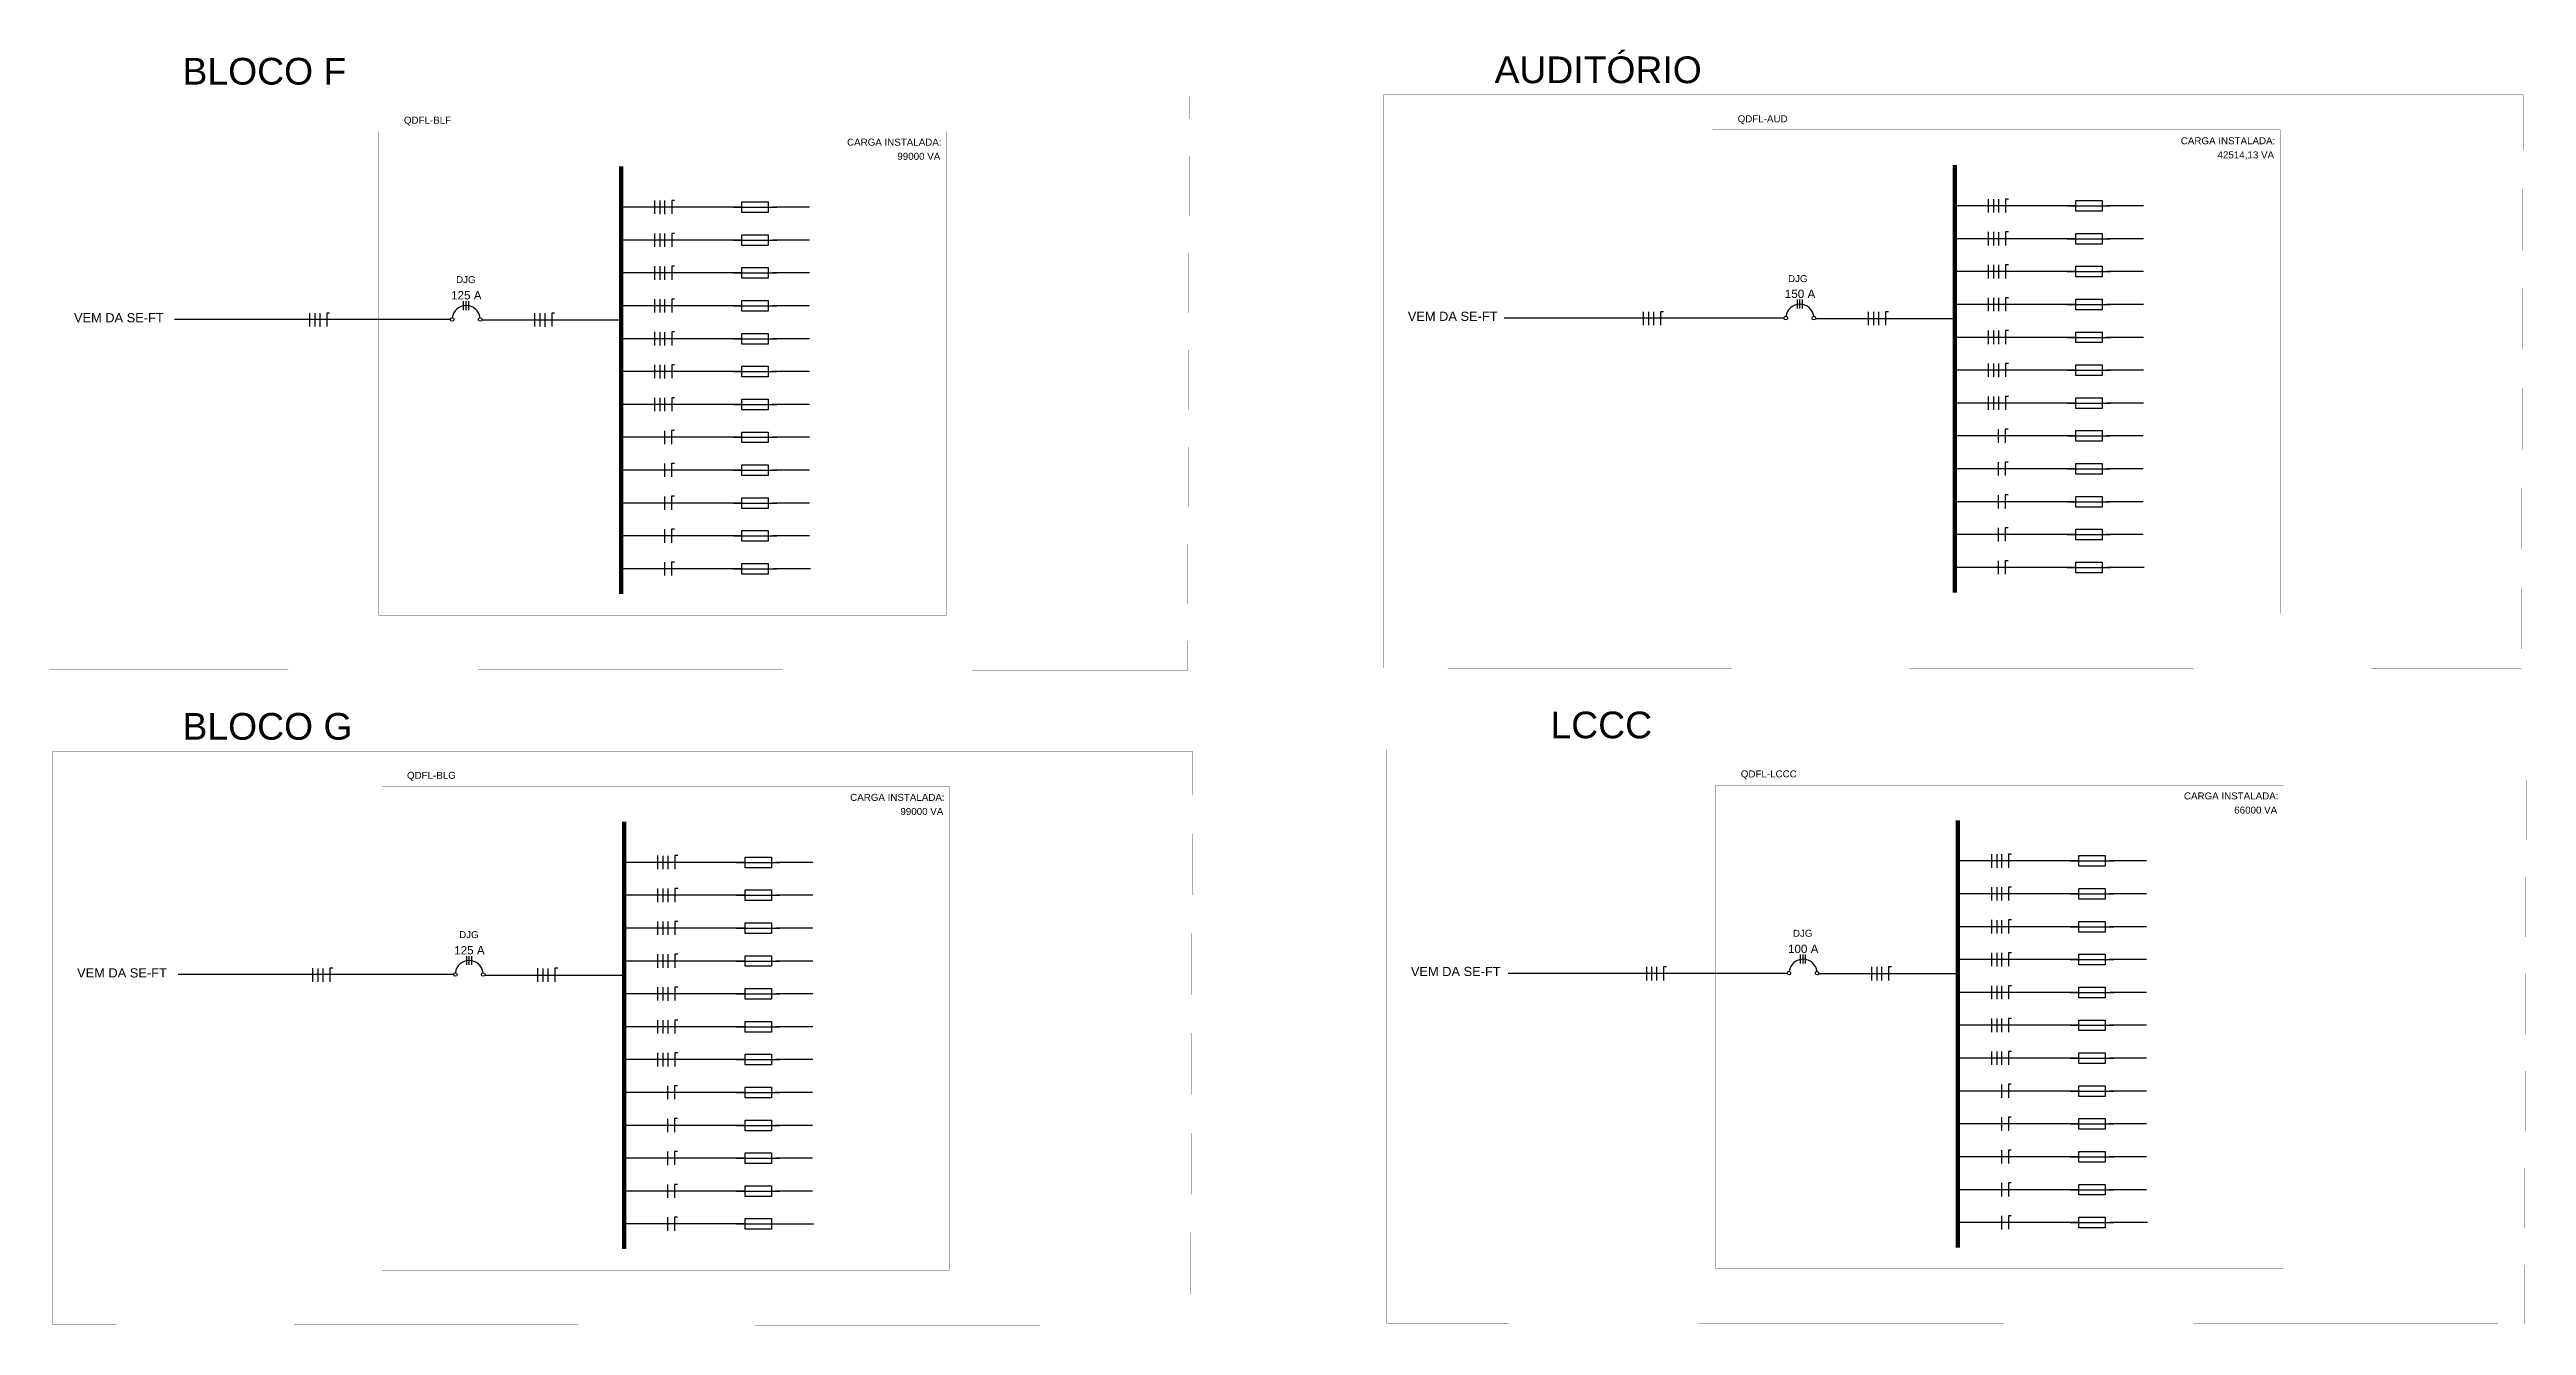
# Model space of a CAD drawing. Header units: millimetres. Extents: x 700 to 1841, y 279 to 936.
# Drawn here: x 1388.7 to 1840.7, y 282.4 to 515.3 of the extents above; entities that cross this region are included whole.
import ezdxf
from ezdxf.enums import TextEntityAlignment as Align

# ---------------------------------------------------------------- set-up
doc = ezdxf.new("R2010")
doc.units = ezdxf.units.MM
doc.linetypes.add('ACAD_ISO03W100', pattern=[30, 12, -18])
for name, color, linetype in [('A-03', 3, 'Continuous'), ('ARA_DISPOSITIVOS', 5, 'Continuous'), ('ARA_LEGENDA', 7, 'Continuous'), ('EQUIPAMENTOS', 4, 'Continuous'), ('GSP_Arq_TEXTO', 7, 'Continuous'), ('UNIFILAR', 3, 'Continuous'), ('VAI AO CTA', 7, 'Continuous')]:
    doc.layers.add(name, color=color, linetype=linetype)
doc.layers.add('BARRAMENTO', color=1, linetype='Continuous', lineweight=30)
doc.styles.add('ARA GERAL', font='arial.ttf', dxfattribs={"height": 10.1686})
doc.styles.add('ARA_TITULO_1', font='arial.ttf', dxfattribs={"height": 4})
doc.styles.add('ARIAL', font='arial.ttf')
doc.styles.add('ROMANS', font='arial.ttf')

msp = doc.modelspace()

# ---------------------------------------------------------------- texts
at = {"layer": 'ARA_LEGENDA', "style": 'ROMANS'}
for s, p in [('125 A', (1464.76, 470.43)), ('150 A', (1708.12, 470.69)), ('125 A', (1465.33, 350.87)), ('100 A', (1708.69, 351.12))]:
    msp.add_text(s, height=1.522, dxfattribs=at).set_placement(p, align=Align.MIDDLE)
at = {"layer": 'GSP_Arq_TEXTO', "char_height": 4.873, "attachment_point": 2, "style": 'ARIAL'}
for s, insert in [('AUDITÓRIO', (1671.28, 514.02)), ('BLOCO F', (1427.92, 513.76)), ('BLOCO G', (1428.48, 394.18)), ('LCCC', (1671.85, 394.43))]:
    msp.add_mtext_dynamic_manual_height_columns(s, width=88.3104, gutter_width=0.45, heights=[1.79], dxfattribs=dict(at, insert=insert))
at = {"layer": 'VAI AO CTA', "attachment_point": 3, "style": 'ARA_TITULO_1'}
for s, width, gutter_width, heights, insert, char_height in [('\\pxql,t5;QDFL-BLF', 25.3745, 0.45, [1.79], (1478.75, 503.03), 1.2766), ('\\pxql,t5;QDFL-AUD', 25.3745, 0.45, [1.79], (1722.11, 503.28), 1.2766), ('CARGA INSTALADA:', 25.3745, 0.45, [1.79], (1551.47, 499.01), 1.2766), ('CARGA INSTALADA:', 25.3745, 0.45, [1.79], (1794.83, 499.27), 1.2766), (' ^I99000 VA', 25.3745, 0.45, [1.79], (1551.24, 496.43), 1.2766), (' ^I42514,13 VA', 25.3745, 0.45, [1.79], (1794.6, 496.69), 1.2766), ('\\pxqc;VEM DA SE-FT', 23.2565, 0.59, [0], (1412.99, 467.17), 1.6745), ('\\pxqc;VEM DA SE-FT', 23.2565, 0.59, [0], (1656.36, 467.43), 1.6745), ('\\pxql,t5;QDFL-BLG', 25.3745, 0.45, [1.79], (1479.31, 383.44), 1.2766), ('\\pxql,t5;QDFL-LCCC', 25.3745, 0.45, [1.79], (1722.68, 383.7), 1.2766), ('CARGA INSTALADA:', 25.3745, 0.45, [1.79], (1795.4, 379.68), 1.2766), ('CARGA INSTALADA:', 25.3745, 0.45, [1.79], (1552.04, 379.42), 1.2766), (' ^I99000 VA', 25.3745, 0.45, [1.79], (1551.8, 376.85), 1.2766), (' ^I66000 VA', 25.3745, 0.45, [1.79], (1795.17, 377.1), 1.2766), ('\\pxqc;VEM DA SE-FT', 23.2565, 0.59, [0], (1413.56, 347.58), 1.6745), ('\\pxqc;VEM DA SE-FT', 23.2565, 0.59, [0], (1656.92, 347.84), 1.6745)]:
    msp.add_mtext_dynamic_manual_height_columns(s, width=width, gutter_width=gutter_width, heights=heights, dxfattribs=dict(at, insert=insert, char_height=char_height))
at = {"layer": 'VAI AO CTA', "char_height": 1.272, "width": 17.7112, "attachment_point": 2, "style": 'ARIAL'}
for insert in [(1464.67, 473.92), (1707.7, 474.1), (1465.24, 354.36), (1708.6, 354.61)]:
    msp.add_mtext('DJG', dxfattribs=dict(at, insert=insert))

# ---------------------------------------------------------------- blocks, each defined once
blk = doc.blocks.new('*U29')
at = {"layer": 'ARA_DISPOSITIVOS'}
blk.add_line((-25.3, 0), (25.4, 0), dxfattribs=at)
blk.add_lwpolyline([(15.4, 6.2), (15.4, -6.2), (-15.3, -6.2), (-15.3, 6.2)], close=True, dxfattribs=at)
at = {"style": 'ARA GERAL'}
blk.add_attdef('12A', text='', height=10.2, dxfattribs=at).set_placement((-0.2, 17.9), align=Align.TOP_CENTER)
blk = doc.blocks.new('*U30')
at = {"layer": 'ARA_DISPOSITIVOS'}
blk.add_line((-25.3, 0), (25.4, 0), dxfattribs=at)
blk.add_lwpolyline([(15.4, 6.2), (15.4, -6.2), (-15.3, -6.2), (-15.3, 6.2)], close=True, dxfattribs=at)
at = {"style": 'ARA GERAL'}
blk.add_attdef('12A', text='', height=10.2, dxfattribs=at).set_placement((-0.2, 17.9), align=Align.TOP_CENTER)
blk = doc.blocks.new('*U31')
at = {"layer": 'ARA_DISPOSITIVOS'}
blk.add_line((-25.3, 0), (25.4, 0), dxfattribs=at)
blk.add_lwpolyline([(15.4, 6.2), (15.4, -6.2), (-15.3, -6.2), (-15.3, 6.2)], close=True, dxfattribs=at)
at = {"style": 'ARA GERAL'}
blk.add_attdef('12A', text='', height=10.2, dxfattribs=at).set_placement((-0.2, 17.9), align=Align.TOP_CENTER)
blk = doc.blocks.new('*U32')
at = {"layer": 'ARA_DISPOSITIVOS'}
blk.add_line((-25.3, 0), (25.4, 0), dxfattribs=at)
blk.add_lwpolyline([(15.4, 6.2), (15.4, -6.2), (-15.3, -6.2), (-15.3, 6.2)], close=True, dxfattribs=at)
at = {"style": 'ARA GERAL'}
blk.add_attdef('12A', text='', height=10.2, dxfattribs=at).set_placement((-0.2, 17.9), align=Align.TOP_CENTER)
blk = doc.blocks.new('*U33')
at = {"layer": 'ARA_DISPOSITIVOS'}
blk.add_line((-25.3, 0), (25.4, 0), dxfattribs=at)
blk.add_lwpolyline([(15.4, 6.2), (15.4, -6.2), (-15.3, -6.2), (-15.3, 6.2)], close=True, dxfattribs=at)
at = {"style": 'ARA GERAL'}
blk.add_attdef('12A', text='', height=10.2, dxfattribs=at).set_placement((-0.2, 17.9), align=Align.TOP_CENTER)
blk = doc.blocks.new('*U34')
at = {"layer": 'ARA_DISPOSITIVOS'}
blk.add_line((-25.3, 0), (25.4, 0), dxfattribs=at)
blk.add_lwpolyline([(15.4, 6.2), (15.4, -6.2), (-15.3, -6.2), (-15.3, 6.2)], close=True, dxfattribs=at)
at = {"style": 'ARA GERAL'}
blk.add_attdef('12A', text='', height=10.2, dxfattribs=at).set_placement((-0.2, 17.9), align=Align.TOP_CENTER)
blk = doc.blocks.new('*U35')
at = {"layer": 'ARA_DISPOSITIVOS'}
blk.add_line((-25.3, 0), (25.4, 0), dxfattribs=at)
blk.add_lwpolyline([(15.4, 6.2), (15.4, -6.2), (-15.3, -6.2), (-15.3, 6.2)], close=True, dxfattribs=at)
at = {"style": 'ARA GERAL'}
blk.add_attdef('12A', text='', height=10.2, dxfattribs=at).set_placement((-0.2, 17.9), align=Align.TOP_CENTER)
blk = doc.blocks.new('*U36')
at = {"layer": 'ARA_DISPOSITIVOS'}
blk.add_line((-25.3, 0), (25.4, 0), dxfattribs=at)
blk.add_lwpolyline([(15.4, 6.2), (15.4, -6.2), (-15.3, -6.2), (-15.3, 6.2)], close=True, dxfattribs=at)
at = {"style": 'ARA GERAL'}
blk.add_attdef('12A', text='', height=10.2, dxfattribs=at).set_placement((-0.2, 17.9), align=Align.TOP_CENTER)
blk = doc.blocks.new('*U37')
at = {"layer": 'ARA_DISPOSITIVOS'}
blk.add_line((-25.3, 0), (25.4, 0), dxfattribs=at)
blk.add_lwpolyline([(15.4, 6.2), (15.4, -6.2), (-15.3, -6.2), (-15.3, 6.2)], close=True, dxfattribs=at)
at = {"style": 'ARA GERAL'}
blk.add_attdef('12A', text='', height=10.2, dxfattribs=at).set_placement((-0.2, 17.9), align=Align.TOP_CENTER)
blk = doc.blocks.new('*U38')
at = {"layer": 'ARA_DISPOSITIVOS'}
blk.add_line((-25.3, 0), (25.4, 0), dxfattribs=at)
blk.add_lwpolyline([(15.4, 6.2), (15.4, -6.2), (-15.3, -6.2), (-15.3, 6.2)], close=True, dxfattribs=at)
at = {"style": 'ARA GERAL'}
blk.add_attdef('12A', text='', height=10.2, dxfattribs=at).set_placement((-0.2, 17.9), align=Align.TOP_CENTER)
blk = doc.blocks.new('*U39')
at = {"layer": 'ARA_DISPOSITIVOS'}
blk.add_line((-25.3, 0), (25.4, 0), dxfattribs=at)
blk.add_lwpolyline([(15.4, 6.2), (15.4, -6.2), (-15.3, -6.2), (-15.3, 6.2)], close=True, dxfattribs=at)
at = {"style": 'ARA GERAL'}
blk.add_attdef('12A', text='', height=10.2, dxfattribs=at).set_placement((-0.2, 17.9), align=Align.TOP_CENTER)
blk = doc.blocks.new('*U40')
at = {"layer": 'ARA_DISPOSITIVOS'}
blk.add_line((-25.3, 0), (25.4, 0), dxfattribs=at)
blk.add_lwpolyline([(15.4, 6.2), (15.4, -6.2), (-15.3, -6.2), (-15.3, 6.2)], close=True, dxfattribs=at)
at = {"style": 'ARA GERAL'}
blk.add_attdef('12A', text='', height=10.2, dxfattribs=at).set_placement((-0.2, 17.9), align=Align.TOP_CENTER)
blk = doc.blocks.new('*U54')
at = {"layer": 'ARA_DISPOSITIVOS'}
blk.add_line((-25.3, 0), (25.4, 0), dxfattribs=at)
blk.add_lwpolyline([(15.4, 6.2), (15.4, -6.2), (-15.3, -6.2), (-15.3, 6.2)], close=True, dxfattribs=at)
at = {"style": 'ARA GERAL'}
blk.add_attdef('12A', text='', height=10.2, dxfattribs=at).set_placement((-0.2, 17.9), align=Align.TOP_CENTER)
blk = doc.blocks.new('*U47')
at = {"layer": 'ARA_DISPOSITIVOS'}
blk.add_line((-25.3, 0), (25.4, 0), dxfattribs=at)
blk.add_lwpolyline([(15.4, 6.2), (15.4, -6.2), (-15.3, -6.2), (-15.3, 6.2)], close=True, dxfattribs=at)
at = {"style": 'ARA GERAL'}
blk.add_attdef('12A', text='', height=10.2, dxfattribs=at).set_placement((-0.2, 17.9), align=Align.TOP_CENTER)
blk = doc.blocks.new('*U48')
at = {"layer": 'ARA_DISPOSITIVOS'}
blk.add_line((-25.3, 0), (25.4, 0), dxfattribs=at)
blk.add_lwpolyline([(15.4, 6.2), (15.4, -6.2), (-15.3, -6.2), (-15.3, 6.2)], close=True, dxfattribs=at)
at = {"style": 'ARA GERAL'}
blk.add_attdef('12A', text='', height=10.2, dxfattribs=at).set_placement((-0.2, 17.9), align=Align.TOP_CENTER)
blk = doc.blocks.new('*U49')
at = {"layer": 'ARA_DISPOSITIVOS'}
blk.add_line((-25.3, 0), (25.4, 0), dxfattribs=at)
blk.add_lwpolyline([(15.4, 6.2), (15.4, -6.2), (-15.3, -6.2), (-15.3, 6.2)], close=True, dxfattribs=at)
at = {"style": 'ARA GERAL'}
blk.add_attdef('12A', text='', height=10.2, dxfattribs=at).set_placement((-0.2, 17.9), align=Align.TOP_CENTER)
blk = doc.blocks.new('*U50')
at = {"layer": 'ARA_DISPOSITIVOS'}
blk.add_line((-25.3, 0), (25.4, 0), dxfattribs=at)
blk.add_lwpolyline([(15.4, 6.2), (15.4, -6.2), (-15.3, -6.2), (-15.3, 6.2)], close=True, dxfattribs=at)
at = {"style": 'ARA GERAL'}
blk.add_attdef('12A', text='', height=10.2, dxfattribs=at).set_placement((-0.2, 17.9), align=Align.TOP_CENTER)
blk = doc.blocks.new('*U51')
at = {"layer": 'ARA_DISPOSITIVOS'}
blk.add_line((-25.3, 0), (25.4, 0), dxfattribs=at)
blk.add_lwpolyline([(15.4, 6.2), (15.4, -6.2), (-15.3, -6.2), (-15.3, 6.2)], close=True, dxfattribs=at)
at = {"style": 'ARA GERAL'}
blk.add_attdef('12A', text='', height=10.2, dxfattribs=at).set_placement((-0.2, 17.9), align=Align.TOP_CENTER)
blk = doc.blocks.new('*U52')
at = {"layer": 'ARA_DISPOSITIVOS'}
blk.add_line((-25.3, 0), (25.4, 0), dxfattribs=at)
blk.add_lwpolyline([(15.4, 6.2), (15.4, -6.2), (-15.3, -6.2), (-15.3, 6.2)], close=True, dxfattribs=at)
at = {"style": 'ARA GERAL'}
blk.add_attdef('12A', text='', height=10.2, dxfattribs=at).set_placement((-0.2, 17.9), align=Align.TOP_CENTER)
blk = doc.blocks.new('*U53')
at = {"layer": 'ARA_DISPOSITIVOS'}
blk.add_line((-25.3, 0), (25.4, 0), dxfattribs=at)
blk.add_lwpolyline([(15.4, 6.2), (15.4, -6.2), (-15.3, -6.2), (-15.3, 6.2)], close=True, dxfattribs=at)
at = {"style": 'ARA GERAL'}
blk.add_attdef('12A', text='', height=10.2, dxfattribs=at).set_placement((-0.2, 17.9), align=Align.TOP_CENTER)
blk = doc.blocks.new('*U42')
at = {"layer": 'ARA_DISPOSITIVOS'}
blk.add_line((-25.3, 0), (25.4, 0), dxfattribs=at)
blk.add_lwpolyline([(15.4, 6.2), (15.4, -6.2), (-15.3, -6.2), (-15.3, 6.2)], close=True, dxfattribs=at)
at = {"style": 'ARA GERAL'}
blk.add_attdef('12A', text='', height=10.2, dxfattribs=at).set_placement((-0.2, 17.9), align=Align.TOP_CENTER)
blk = doc.blocks.new('*U43')
at = {"layer": 'ARA_DISPOSITIVOS'}
blk.add_line((-25.3, 0), (25.4, 0), dxfattribs=at)
blk.add_lwpolyline([(15.4, 6.2), (15.4, -6.2), (-15.3, -6.2), (-15.3, 6.2)], close=True, dxfattribs=at)
at = {"style": 'ARA GERAL'}
blk.add_attdef('12A', text='', height=10.2, dxfattribs=at).set_placement((-0.2, 17.9), align=Align.TOP_CENTER)
blk = doc.blocks.new('*U44')
at = {"layer": 'ARA_DISPOSITIVOS'}
blk.add_line((-25.3, 0), (25.4, 0), dxfattribs=at)
blk.add_lwpolyline([(15.4, 6.2), (15.4, -6.2), (-15.3, -6.2), (-15.3, 6.2)], close=True, dxfattribs=at)
at = {"style": 'ARA GERAL'}
blk.add_attdef('12A', text='', height=10.2, dxfattribs=at).set_placement((-0.2, 17.9), align=Align.TOP_CENTER)
blk = doc.blocks.new('*U45')
at = {"layer": 'ARA_DISPOSITIVOS'}
blk.add_line((-25.3, 0), (25.4, 0), dxfattribs=at)
blk.add_lwpolyline([(15.4, 6.2), (15.4, -6.2), (-15.3, -6.2), (-15.3, 6.2)], close=True, dxfattribs=at)
at = {"style": 'ARA GERAL'}
blk.add_attdef('12A', text='', height=10.2, dxfattribs=at).set_placement((-0.2, 17.9), align=Align.TOP_CENTER)
blk = doc.blocks.new('*U69')
at = {"layer": 'ARA_DISPOSITIVOS'}
blk.add_line((-25.3, 0), (25.4, 0), dxfattribs=at)
blk.add_lwpolyline([(15.4, 6.2), (15.4, -6.2), (-15.3, -6.2), (-15.3, 6.2)], close=True, dxfattribs=at)
at = {"style": 'ARA GERAL'}
blk.add_attdef('12A', text='', height=10.2, dxfattribs=at).set_placement((-0.2, 17.9), align=Align.TOP_CENTER)
blk = doc.blocks.new('*U70')
at = {"layer": 'ARA_DISPOSITIVOS'}
blk.add_line((-25.3, 0), (25.4, 0), dxfattribs=at)
blk.add_lwpolyline([(15.4, 6.2), (15.4, -6.2), (-15.3, -6.2), (-15.3, 6.2)], close=True, dxfattribs=at)
at = {"style": 'ARA GERAL'}
blk.add_attdef('12A', text='', height=10.2, dxfattribs=at).set_placement((-0.2, 17.9), align=Align.TOP_CENTER)
blk = doc.blocks.new('*U71')
at = {"layer": 'ARA_DISPOSITIVOS'}
blk.add_line((-25.3, 0), (25.4, 0), dxfattribs=at)
blk.add_lwpolyline([(15.4, 6.2), (15.4, -6.2), (-15.3, -6.2), (-15.3, 6.2)], close=True, dxfattribs=at)
at = {"style": 'ARA GERAL'}
blk.add_attdef('12A', text='', height=10.2, dxfattribs=at).set_placement((-0.2, 17.9), align=Align.TOP_CENTER)
blk = doc.blocks.new('*U72')
at = {"layer": 'ARA_DISPOSITIVOS'}
blk.add_line((-25.3, 0), (25.4, 0), dxfattribs=at)
blk.add_lwpolyline([(15.4, 6.2), (15.4, -6.2), (-15.3, -6.2), (-15.3, 6.2)], close=True, dxfattribs=at)
at = {"style": 'ARA GERAL'}
blk.add_attdef('12A', text='', height=10.2, dxfattribs=at).set_placement((-0.2, 17.9), align=Align.TOP_CENTER)
blk = doc.blocks.new('*U73')
at = {"layer": 'ARA_DISPOSITIVOS'}
blk.add_line((-25.3, 0), (25.4, 0), dxfattribs=at)
blk.add_lwpolyline([(15.4, 6.2), (15.4, -6.2), (-15.3, -6.2), (-15.3, 6.2)], close=True, dxfattribs=at)
at = {"style": 'ARA GERAL'}
blk.add_attdef('12A', text='', height=10.2, dxfattribs=at).set_placement((-0.2, 17.9), align=Align.TOP_CENTER)
blk = doc.blocks.new('*U74')
at = {"layer": 'ARA_DISPOSITIVOS'}
blk.add_line((-25.3, 0), (25.4, 0), dxfattribs=at)
blk.add_lwpolyline([(15.4, 6.2), (15.4, -6.2), (-15.3, -6.2), (-15.3, 6.2)], close=True, dxfattribs=at)
at = {"style": 'ARA GERAL'}
blk.add_attdef('12A', text='', height=10.2, dxfattribs=at).set_placement((-0.2, 17.9), align=Align.TOP_CENTER)
blk = doc.blocks.new('*U75')
at = {"layer": 'ARA_DISPOSITIVOS'}
blk.add_line((-25.3, 0), (25.4, 0), dxfattribs=at)
blk.add_lwpolyline([(15.4, 6.2), (15.4, -6.2), (-15.3, -6.2), (-15.3, 6.2)], close=True, dxfattribs=at)
at = {"style": 'ARA GERAL'}
blk.add_attdef('12A', text='', height=10.2, dxfattribs=at).set_placement((-0.2, 17.9), align=Align.TOP_CENTER)
blk = doc.blocks.new('*U76')
at = {"layer": 'ARA_DISPOSITIVOS'}
blk.add_line((-25.3, 0), (25.4, 0), dxfattribs=at)
blk.add_lwpolyline([(15.4, 6.2), (15.4, -6.2), (-15.3, -6.2), (-15.3, 6.2)], close=True, dxfattribs=at)
at = {"style": 'ARA GERAL'}
blk.add_attdef('12A', text='', height=10.2, dxfattribs=at).set_placement((-0.2, 17.9), align=Align.TOP_CENTER)
blk = doc.blocks.new('*U61')
at = {"layer": 'ARA_DISPOSITIVOS'}
blk.add_line((-25.3, 0), (25.4, 0), dxfattribs=at)
blk.add_lwpolyline([(15.4, 6.2), (15.4, -6.2), (-15.3, -6.2), (-15.3, 6.2)], close=True, dxfattribs=at)
at = {"style": 'ARA GERAL'}
blk.add_attdef('12A', text='', height=10.2, dxfattribs=at).set_placement((-0.2, 17.9), align=Align.TOP_CENTER)
blk = doc.blocks.new('*U62')
at = {"layer": 'ARA_DISPOSITIVOS'}
blk.add_line((-25.3, 0), (25.4, 0), dxfattribs=at)
blk.add_lwpolyline([(15.4, 6.2), (15.4, -6.2), (-15.3, -6.2), (-15.3, 6.2)], close=True, dxfattribs=at)
at = {"style": 'ARA GERAL'}
blk.add_attdef('12A', text='', height=10.2, dxfattribs=at).set_placement((-0.2, 17.9), align=Align.TOP_CENTER)
blk = doc.blocks.new('*U63')
at = {"layer": 'ARA_DISPOSITIVOS'}
blk.add_line((-25.3, 0), (25.4, 0), dxfattribs=at)
blk.add_lwpolyline([(15.4, 6.2), (15.4, -6.2), (-15.3, -6.2), (-15.3, 6.2)], close=True, dxfattribs=at)
at = {"style": 'ARA GERAL'}
blk.add_attdef('12A', text='', height=10.2, dxfattribs=at).set_placement((-0.2, 17.9), align=Align.TOP_CENTER)
blk = doc.blocks.new('*U64')
at = {"layer": 'ARA_DISPOSITIVOS'}
blk.add_line((-25.3, 0), (25.4, 0), dxfattribs=at)
blk.add_lwpolyline([(15.4, 6.2), (15.4, -6.2), (-15.3, -6.2), (-15.3, 6.2)], close=True, dxfattribs=at)
at = {"style": 'ARA GERAL'}
blk.add_attdef('12A', text='', height=10.2, dxfattribs=at).set_placement((-0.2, 17.9), align=Align.TOP_CENTER)
blk = doc.blocks.new('*U66')
at = {"layer": 'ARA_DISPOSITIVOS'}
blk.add_line((-25.3, 0), (25.4, 0), dxfattribs=at)
blk.add_lwpolyline([(15.4, 6.2), (15.4, -6.2), (-15.3, -6.2), (-15.3, 6.2)], close=True, dxfattribs=at)
at = {"style": 'ARA GERAL'}
blk.add_attdef('12A', text='', height=10.2, dxfattribs=at).set_placement((-0.2, 17.9), align=Align.TOP_CENTER)
blk = doc.blocks.new('*U67')
at = {"layer": 'ARA_DISPOSITIVOS'}
blk.add_line((-25.3, 0), (25.4, 0), dxfattribs=at)
blk.add_lwpolyline([(15.4, 6.2), (15.4, -6.2), (-15.3, -6.2), (-15.3, 6.2)], close=True, dxfattribs=at)
at = {"style": 'ARA GERAL'}
blk.add_attdef('12A', text='', height=10.2, dxfattribs=at).set_placement((-0.2, 17.9), align=Align.TOP_CENTER)
blk = doc.blocks.new('*U68')
at = {"layer": 'ARA_DISPOSITIVOS'}
blk.add_line((-25.3, 0), (25.4, 0), dxfattribs=at)
blk.add_lwpolyline([(15.4, 6.2), (15.4, -6.2), (-15.3, -6.2), (-15.3, 6.2)], close=True, dxfattribs=at)
at = {"style": 'ARA GERAL'}
blk.add_attdef('12A', text='', height=10.2, dxfattribs=at).set_placement((-0.2, 17.9), align=Align.TOP_CENTER)
blk = doc.blocks.new('*U55')
at = {"layer": 'ARA_DISPOSITIVOS'}
blk.add_line((-25.3, 0), (25.4, 0), dxfattribs=at)
blk.add_lwpolyline([(15.4, 6.2), (15.4, -6.2), (-15.3, -6.2), (-15.3, 6.2)], close=True, dxfattribs=at)
at = {"style": 'ARA GERAL'}
blk.add_attdef('12A', text='', height=10.2, dxfattribs=at).set_placement((-0.2, 17.9), align=Align.TOP_CENTER)
blk = doc.blocks.new('*U56')
at = {"layer": 'ARA_DISPOSITIVOS'}
blk.add_line((-25.3, 0), (25.4, 0), dxfattribs=at)
blk.add_lwpolyline([(15.4, 6.2), (15.4, -6.2), (-15.3, -6.2), (-15.3, 6.2)], close=True, dxfattribs=at)
at = {"style": 'ARA GERAL'}
blk.add_attdef('12A', text='', height=10.2, dxfattribs=at).set_placement((-0.2, 17.9), align=Align.TOP_CENTER)
blk = doc.blocks.new('*U57')
at = {"layer": 'ARA_DISPOSITIVOS'}
blk.add_line((-25.3, 0), (25.4, 0), dxfattribs=at)
blk.add_lwpolyline([(15.4, 6.2), (15.4, -6.2), (-15.3, -6.2), (-15.3, 6.2)], close=True, dxfattribs=at)
at = {"style": 'ARA GERAL'}
blk.add_attdef('12A', text='', height=10.2, dxfattribs=at).set_placement((-0.2, 17.9), align=Align.TOP_CENTER)
blk = doc.blocks.new('*U58')
at = {"layer": 'ARA_DISPOSITIVOS'}
blk.add_line((-25.3, 0), (25.4, 0), dxfattribs=at)
blk.add_lwpolyline([(15.4, 6.2), (15.4, -6.2), (-15.3, -6.2), (-15.3, 6.2)], close=True, dxfattribs=at)
at = {"style": 'ARA GERAL'}
blk.add_attdef('12A', text='', height=10.2, dxfattribs=at).set_placement((-0.2, 17.9), align=Align.TOP_CENTER)
blk = doc.blocks.new('*U59')
at = {"layer": 'ARA_DISPOSITIVOS'}
blk.add_line((-25.3, 0), (25.4, 0), dxfattribs=at)
blk.add_lwpolyline([(15.4, 6.2), (15.4, -6.2), (-15.3, -6.2), (-15.3, 6.2)], close=True, dxfattribs=at)
at = {"style": 'ARA GERAL'}
blk.add_attdef('12A', text='', height=10.2, dxfattribs=at).set_placement((-0.2, 17.9), align=Align.TOP_CENTER)
blk = doc.blocks.new('*U60')
at = {"layer": 'ARA_DISPOSITIVOS'}
blk.add_line((-25.3, 0), (25.4, 0), dxfattribs=at)
blk.add_lwpolyline([(15.4, 6.2), (15.4, -6.2), (-15.3, -6.2), (-15.3, 6.2)], close=True, dxfattribs=at)
at = {"style": 'ARA GERAL'}
blk.add_attdef('12A', text='', height=10.2, dxfattribs=at).set_placement((-0.2, 17.9), align=Align.TOP_CENTER)
blk = doc.blocks.new('*U77')
at = {"layer": 'ARA_DISPOSITIVOS'}
blk.add_line((-25.3, 0), (25.4, 0), dxfattribs=at)
blk.add_lwpolyline([(15.4, 6.2), (15.4, -6.2), (-15.3, -6.2), (-15.3, 6.2)], close=True, dxfattribs=at)
at = {"style": 'ARA GERAL'}
blk.add_attdef('12A', text='', height=10.2, dxfattribs=at).set_placement((-0.2, 17.9), align=Align.TOP_CENTER)
blk = doc.blocks.new('*U78')
at = {"layer": 'ARA_DISPOSITIVOS'}
blk.add_line((-25.3, 0), (25.4, 0), dxfattribs=at)
blk.add_lwpolyline([(15.4, 6.2), (15.4, -6.2), (-15.3, -6.2), (-15.3, 6.2)], close=True, dxfattribs=at)
at = {"style": 'ARA GERAL'}
blk.add_attdef('12A', text='', height=10.2, dxfattribs=at).set_placement((-0.2, 17.9), align=Align.TOP_CENTER)
blk = doc.blocks.new('*U79')
at = {"layer": 'ARA_DISPOSITIVOS'}
blk.add_line((-25.3, 0), (25.4, 0), dxfattribs=at)
blk.add_lwpolyline([(15.4, 6.2), (15.4, -6.2), (-15.3, -6.2), (-15.3, 6.2)], close=True, dxfattribs=at)
at = {"style": 'ARA GERAL'}
blk.add_attdef('12A', text='', height=10.2, dxfattribs=at).set_placement((-0.2, 17.9), align=Align.TOP_CENTER)
blk = doc.blocks.new('DISJ TRIF')
at = {"layer": 'A-03', "color": 2}
for p, q in [((0.217, 0.418), (0.421, 0.418)), ((0.217, 0.36), (0.421, 0.36)), ((0.217, 0.302), (0.421, 0.302))]:
    blk.add_line(p, q, dxfattribs=at)
at = {"layer": 'EQUIPAMENTOS', "color": 2}
for centre in [(0, 0.679), (0, 0.041)]:
    blk.add_circle(centre, 0.0409, dxfattribs=at)
at = {"layer": 'EQUIPAMENTOS', "color": 4}
blk.add_arc((0, 0.36), 0.319, 277.3498, 82.6502, dxfattribs=at)

# ---------------------------------------------------------------- linework, layer by layer
at = {"layer": 'ARA_LEGENDA', "color": 2, "linetype": 'ACAD_ISO03W100', "ltscale": 0.25, "const_width": 0.0375}
for points in [[(1596.35, 401.99), (1388.74, 402.13), (1388.74, 506.75), (1596.71, 506.75)], [(1839.72, 402.24), (1632.1, 402.39), (1632.1, 507), (1840.07, 507)], [(1596.92, 282.4), (1389.3, 282.55), (1389.3, 387.16), (1597.27, 387.16)], [(1840.28, 282.66), (1632.67, 282.8), (1632.67, 387.42), (1840.64, 387.42)]]:
    msp.add_lwpolyline(points, close=True, dxfattribs=at)
at = {"layer": 'ARA_LEGENDA', "color": 7, "linetype": 'ACAD_ISO03W100', "ltscale": 0.25, "const_width": 0.0375}
for points in [[(1552.37, 412.05), (1448.81, 412.05), (1448.81, 500.35), (1552.37, 500.35)], [(1795.73, 412.31), (1692.17, 412.31), (1692.17, 500.61), (1795.73, 500.61)], [(1552.93, 292.47), (1449.38, 292.47), (1449.38, 380.76), (1552.93, 380.76)], [(1796.3, 292.72), (1692.74, 292.72), (1692.74, 381.02), (1796.3, 381.02)]]:
    msp.add_lwpolyline(points, close=True, dxfattribs=at)
at = {"layer": 'BARRAMENTO'}
for p, q in [((1514.88, 486.5), (1493, 486.5)), ((1527.4, 486.5), (1520.64, 486.5)), ((1758.25, 486.75), (1736.37, 486.75)), ((1770.77, 486.75), (1764, 486.75)), ((1514.88, 480.5), (1493, 480.5)), ((1527.4, 480.5), (1520.64, 480.5)), ((1758.25, 480.75), (1736.37, 480.75)), ((1770.77, 480.75), (1764, 480.75)), ((1758.25, 474.75), (1736.37, 474.75)), ((1770.77, 474.75), (1764, 474.75)), ((1514.88, 474.5), (1493, 474.5)), ((1527.4, 474.5), (1520.64, 474.5)), ((1461.89, 466.03), (1411.49, 466.03)), ((1514.88, 468.5), (1493, 468.5)), ((1527.4, 468.5), (1520.64, 468.5)), ((1705.2, 466.23), (1654.15, 466.23)), ((1758.25, 468.75), (1736.37, 468.75)), ((1770.77, 468.75), (1764, 468.75)), ((1514.88, 462.5), (1493, 462.5)), ((1527.4, 462.5), (1520.64, 462.5)), ((1758.25, 462.75), (1736.37, 462.75)), ((1770.77, 462.75), (1764, 462.75)), ((1514.88, 456.5), (1493, 456.5)), ((1527.4, 456.5), (1520.64, 456.5)), ((1758.25, 456.75), (1736.37, 456.75)), ((1770.77, 456.75), (1764, 456.75)), ((1514.88, 450.5), (1493, 450.5)), ((1527.4, 450.5), (1520.64, 450.5)), ((1758.25, 450.75), (1736.37, 450.75)), ((1770.77, 450.75), (1764, 450.75)), ((1514.85, 444.5), (1492.97, 444.5)), ((1527.37, 444.5), (1520.61, 444.5)), ((1758.22, 444.75), (1736.34, 444.75)), ((1770.74, 444.75), (1763.97, 444.75)), ((1514.85, 438.5), (1492.97, 438.5)), ((1527.37, 438.5), (1520.61, 438.5)), ((1758.22, 438.75), (1736.34, 438.75)), ((1770.74, 438.75), (1763.97, 438.75)), ((1514.85, 432.5), (1492.97, 432.5)), ((1527.37, 432.5), (1520.61, 432.5)), ((1758.22, 432.75), (1736.34, 432.75)), ((1770.74, 432.75), (1763.97, 432.75)), ((1514.85, 426.5), (1492.97, 426.5)), ((1527.37, 426.5), (1520.61, 426.5)), ((1758.22, 426.75), (1736.34, 426.75)), ((1770.74, 426.75), (1763.97, 426.75)), ((1514.85, 420.5), (1492.97, 420.5)), ((1527.57, 420.48), (1520.8, 420.48)), ((1758.22, 420.75), (1736.34, 420.75)), ((1770.93, 420.73), (1764.17, 420.73)), ((1515.45, 366.91), (1493.57, 366.91)), ((1527.97, 366.91), (1521.21, 366.91)), ((1758.81, 367.17), (1736.93, 367.17)), ((1771.33, 367.17), (1764.57, 367.17)), ((1515.45, 360.91), (1493.57, 360.91)), ((1527.97, 360.91), (1521.21, 360.91)), ((1758.81, 361.17), (1736.93, 361.17)), ((1771.33, 361.17), (1764.57, 361.17)), ((1515.45, 354.91), (1493.57, 354.91)), ((1527.97, 354.91), (1521.21, 354.91)), ((1758.81, 355.17), (1736.93, 355.17)), ((1771.33, 355.17), (1764.57, 355.17)), ((1515.45, 348.91), (1493.57, 348.91)), ((1527.97, 348.91), (1521.21, 348.91)), ((1758.81, 349.17), (1736.93, 349.17)), ((1771.33, 349.17), (1764.57, 349.17)), ((1462.38, 346.42), (1412.19, 346.42)), ((1705.79, 346.64), (1654.86, 346.64)), ((1515.45, 342.91), (1493.57, 342.91)), ((1527.97, 342.91), (1521.21, 342.91)), ((1758.81, 343.17), (1736.93, 343.17)), ((1771.33, 343.17), (1764.57, 343.17)), ((1515.45, 336.91), (1493.57, 336.91)), ((1527.97, 336.91), (1521.21, 336.91)), ((1758.81, 337.17), (1736.93, 337.17)), ((1771.33, 337.17), (1764.57, 337.17)), ((1515.45, 330.91), (1493.57, 330.91)), ((1527.97, 330.91), (1521.21, 330.91)), ((1758.81, 331.17), (1736.93, 331.17)), ((1771.33, 331.17), (1764.57, 331.17)), ((1515.42, 324.91), (1493.54, 324.91)), ((1527.94, 324.91), (1521.17, 324.91)), ((1758.78, 325.17), (1736.9, 325.17)), ((1771.3, 325.17), (1764.54, 325.17)), ((1515.42, 318.91), (1493.54, 318.91)), ((1527.94, 318.91), (1521.17, 318.91)), ((1758.78, 319.17), (1736.9, 319.17)), ((1771.3, 319.17), (1764.54, 319.17)), ((1515.42, 312.91), (1493.54, 312.91)), ((1527.94, 312.91), (1521.17, 312.91)), ((1758.78, 313.17), (1736.9, 313.17)), ((1771.3, 313.17), (1764.54, 313.17)), ((1515.42, 306.91), (1493.54, 306.91)), ((1527.94, 306.91), (1521.17, 306.91)), ((1758.78, 307.17), (1736.9, 307.17)), ((1771.3, 307.17), (1764.54, 307.17)), ((1515.42, 300.91), (1493.54, 300.91)), ((1528.13, 300.89), (1521.37, 300.89)), ((1758.78, 301.17), (1736.9, 301.17)), ((1771.5, 301.15), (1764.73, 301.15))]:
    msp.add_line(p, q, dxfattribs=at)
at = {"layer": 'BARRAMENTO', "lineweight": 40, "const_width": 0.8}
for points in [[(1493, 415.9), (1493, 493.94)], [(1736.37, 416.16), (1736.37, 494.2)], [(1493.57, 296.32), (1493.57, 374.36)], [(1736.93, 296.57), (1736.93, 374.61)]]:
    msp.add_lwpolyline(points, dxfattribs=at)
at = {"layer": 'BARRAMENTO'}
for points in [[(1467.62, 465.93), (1493, 465.93)], [(1710.98, 466.19), (1736.37, 466.19)], [(1468.19, 346.35), (1493.57, 346.35)], [(1711.55, 346.61), (1736.93, 346.61)]]:
    msp.add_lwpolyline(points, dxfattribs=at)
at = {"layer": 'VAI AO CTA', "color": 1}
for p, q in [((1499.1, 487.73), (1499.1, 485.27)), ((1500.06, 487.72), (1500.06, 485.26)), ((1501.01, 485.26), (1501.01, 487.71)), ((1742.46, 487.98), (1742.46, 485.52)), ((1743.42, 487.98), (1743.42, 485.52)), ((1744.38, 485.51), (1744.38, 487.97)), ((1499.1, 481.73), (1499.1, 479.27)), ((1500.06, 481.72), (1500.06, 479.26)), ((1501.01, 479.26), (1501.01, 481.71)), ((1742.46, 481.98), (1742.46, 479.52)), ((1743.42, 481.98), (1743.42, 479.52)), ((1744.38, 479.51), (1744.38, 481.97)), ((1499.1, 475.73), (1499.1, 473.27)), ((1500.06, 475.72), (1500.06, 473.26)), ((1501.01, 473.26), (1501.01, 475.71)), ((1742.46, 475.98), (1742.46, 473.52)), ((1743.42, 475.98), (1743.42, 473.52)), ((1744.38, 473.51), (1744.38, 475.97)), ((1436.15, 467.16), (1436.15, 464.7)), ((1437.11, 467.16), (1437.11, 464.7)), ((1438.07, 464.69), (1438.07, 467.15)), ((1477.21, 467.16), (1477.21, 464.7)), ((1478.17, 467.16), (1478.17, 464.7)), ((1479.13, 464.69), (1479.13, 467.15)), ((1499.1, 469.73), (1499.1, 467.27)), ((1500.06, 469.72), (1500.06, 467.26)), ((1501.01, 467.26), (1501.01, 469.71)), ((1679.51, 467.42), (1679.51, 464.96)), ((1680.47, 467.42), (1680.47, 464.96)), ((1681.43, 464.95), (1681.43, 467.41)), ((1720.57, 467.42), (1720.57, 464.96)), ((1721.53, 467.42), (1721.53, 464.96)), ((1722.49, 464.95), (1722.49, 467.41)), ((1742.46, 469.98), (1742.46, 467.52)), ((1743.42, 469.98), (1743.42, 467.52)), ((1744.38, 467.51), (1744.38, 469.97)), ((1499.1, 463.73), (1499.1, 461.27)), ((1500.06, 463.72), (1500.06, 461.26)), ((1501.01, 461.26), (1501.01, 463.71)), ((1742.46, 463.98), (1742.46, 461.52)), ((1743.42, 463.98), (1743.42, 461.52)), ((1744.38, 461.51), (1744.38, 463.97)), ((1499.1, 457.73), (1499.1, 455.27)), ((1500.06, 457.72), (1500.06, 455.26)), ((1501.01, 455.26), (1501.01, 457.71)), ((1742.46, 457.98), (1742.46, 455.52)), ((1743.42, 457.98), (1743.42, 455.52)), ((1744.38, 455.51), (1744.38, 457.97)), ((1742.46, 451.98), (1742.46, 449.52)), ((1743.42, 451.98), (1743.42, 449.52)), ((1744.38, 449.51), (1744.38, 451.97)), ((1499.1, 451.73), (1499.1, 449.27)), ((1500.06, 451.72), (1500.06, 449.26)), ((1501.01, 449.26), (1501.01, 451.71)), ((1500.98, 443.26), (1500.98, 445.71)), ((1744.35, 443.51), (1744.35, 445.97)), ((1500.98, 437.26), (1500.98, 439.71)), ((1744.35, 437.51), (1744.35, 439.97)), ((1744.35, 431.51), (1744.35, 433.97)), ((1500.98, 431.26), (1500.98, 433.71)), ((1500.98, 425.26), (1500.98, 427.71)), ((1744.35, 425.51), (1744.35, 427.97)), ((1500.98, 419.26), (1500.98, 421.71)), ((1744.35, 419.51), (1744.35, 421.97)), ((1499.66, 368.14), (1499.66, 365.68)), ((1500.62, 368.13), (1500.62, 365.68)), ((1501.58, 365.67), (1501.58, 368.13)), ((1743.03, 368.4), (1743.03, 365.94)), ((1743.99, 368.39), (1743.99, 365.93)), ((1744.94, 365.93), (1744.94, 368.39)), ((1499.66, 362.14), (1499.66, 359.68)), ((1500.62, 362.13), (1500.62, 359.68)), ((1501.58, 359.67), (1501.58, 362.13)), ((1743.03, 362.4), (1743.03, 359.94)), ((1743.99, 362.39), (1743.99, 359.93)), ((1744.94, 359.93), (1744.94, 362.39)), ((1499.66, 356.14), (1499.66, 353.68)), ((1500.62, 356.13), (1500.62, 353.68)), ((1501.58, 353.67), (1501.58, 356.13)), ((1743.03, 356.4), (1743.03, 353.94)), ((1743.99, 356.39), (1743.99, 353.93)), ((1744.94, 353.93), (1744.94, 356.39)), ((1499.66, 350.14), (1499.66, 347.68)), ((1500.62, 350.13), (1500.62, 347.68)), ((1501.58, 347.67), (1501.58, 350.13)), ((1743.03, 350.4), (1743.03, 347.94)), ((1743.99, 350.39), (1743.99, 347.93)), ((1744.94, 347.93), (1744.94, 350.39)), ((1436.72, 347.58), (1436.72, 345.12)), ((1437.67, 347.57), (1437.67, 345.11)), ((1438.63, 345.11), (1438.63, 347.57)), ((1477.78, 347.58), (1477.78, 345.12)), ((1478.73, 347.57), (1478.73, 345.11)), ((1479.69, 345.11), (1479.69, 347.57)), ((1499.66, 344.14), (1499.66, 341.68)), ((1500.62, 344.13), (1500.62, 341.68)), ((1501.58, 341.67), (1501.58, 344.13)), ((1680.08, 347.84), (1680.08, 345.38)), ((1681.04, 347.83), (1681.04, 345.37)), ((1681.99, 345.37), (1681.99, 347.83)), ((1721.14, 347.84), (1721.14, 345.38)), ((1722.1, 347.83), (1722.1, 345.37)), ((1723.05, 345.37), (1723.05, 347.83)), ((1743.03, 344.4), (1743.03, 341.94)), ((1743.99, 344.39), (1743.99, 341.93)), ((1744.94, 341.93), (1744.94, 344.39)), ((1499.66, 338.14), (1499.66, 335.68)), ((1500.62, 338.13), (1500.62, 335.68)), ((1501.58, 335.67), (1501.58, 338.13)), ((1743.03, 338.4), (1743.03, 335.94)), ((1743.99, 338.39), (1743.99, 335.93)), ((1744.94, 335.93), (1744.94, 338.39)), ((1499.66, 332.14), (1499.66, 329.68)), ((1500.62, 332.13), (1500.62, 329.68)), ((1501.58, 329.67), (1501.58, 332.13)), ((1743.03, 332.4), (1743.03, 329.94)), ((1743.99, 332.39), (1743.99, 329.93)), ((1744.94, 329.93), (1744.94, 332.39)), ((1501.55, 323.67), (1501.55, 326.13)), ((1744.91, 323.93), (1744.91, 326.39)), ((1501.55, 317.67), (1501.55, 320.13)), ((1744.91, 317.93), (1744.91, 320.39)), ((1501.55, 311.67), (1501.55, 314.13)), ((1744.91, 311.93), (1744.91, 314.39)), ((1501.55, 305.67), (1501.55, 308.13)), ((1744.91, 305.93), (1744.91, 308.39)), ((1501.55, 299.67), (1501.55, 302.13)), ((1744.91, 299.93), (1744.91, 302.39))]:
    msp.add_line(p, q, dxfattribs=at)
at = {"layer": 'VAI AO CTA', "color": 4, "linetype": 'ACAD_ISO03W100'}
for p, q in [((1502.77, 487.73), (1502.24, 487.73)), ((1746.13, 487.98), (1745.6, 487.98)), ((1502.77, 481.73), (1502.24, 481.73)), ((1746.13, 481.98), (1745.6, 481.98)), ((1502.77, 475.73), (1502.24, 475.73)), ((1746.13, 475.98), (1745.6, 475.98)), ((1439.82, 467.16), (1439.29, 467.16)), ((1480.88, 467.16), (1480.35, 467.16)), ((1502.77, 469.73), (1502.24, 469.73)), ((1683.18, 467.42), (1682.66, 467.42)), ((1724.24, 467.42), (1723.72, 467.42)), ((1746.13, 469.98), (1745.6, 469.98)), ((1502.77, 463.73), (1502.24, 463.73)), ((1746.13, 463.98), (1745.6, 463.98)), ((1502.77, 457.73), (1502.24, 457.73)), ((1746.13, 457.98), (1745.6, 457.98)), ((1746.13, 451.98), (1745.6, 451.98)), ((1502.77, 451.73), (1502.24, 451.73)), ((1502.73, 445.73), (1502.21, 445.73)), ((1746.1, 445.98), (1745.57, 445.98)), ((1502.73, 439.73), (1502.21, 439.73)), ((1746.1, 439.98), (1745.57, 439.98)), ((1746.1, 433.98), (1745.57, 433.98)), ((1502.73, 433.73), (1502.21, 433.73)), ((1502.73, 427.73), (1502.21, 427.73)), ((1746.1, 427.98), (1745.57, 427.98)), ((1502.73, 421.73), (1502.21, 421.73)), ((1746.1, 421.98), (1745.57, 421.98)), ((1503.33, 368.14), (1502.81, 368.14)), ((1746.7, 368.4), (1746.17, 368.4)), ((1503.33, 362.14), (1502.81, 362.14)), ((1746.7, 362.4), (1746.17, 362.4)), ((1503.33, 356.14), (1502.81, 356.14)), ((1746.7, 356.4), (1746.17, 356.4)), ((1503.33, 350.14), (1502.81, 350.14)), ((1746.7, 350.4), (1746.17, 350.4)), ((1440.38, 347.58), (1439.86, 347.58)), ((1481.44, 347.58), (1480.92, 347.58)), ((1503.33, 344.14), (1502.81, 344.14)), ((1683.75, 347.84), (1683.22, 347.84)), ((1724.81, 347.84), (1724.28, 347.84)), ((1746.7, 344.4), (1746.17, 344.4)), ((1503.33, 338.14), (1502.81, 338.14)), ((1746.7, 338.4), (1746.17, 338.4)), ((1503.33, 332.14), (1502.81, 332.14)), ((1746.7, 332.4), (1746.17, 332.4)), ((1503.3, 326.14), (1502.77, 326.14)), ((1746.66, 326.4), (1746.14, 326.4)), ((1503.3, 320.14), (1502.77, 320.14)), ((1746.66, 320.4), (1746.14, 320.4)), ((1503.3, 314.14), (1502.77, 314.14)), ((1746.66, 314.4), (1746.14, 314.4)), ((1503.3, 308.14), (1502.77, 308.14)), ((1746.66, 308.4), (1746.14, 308.4)), ((1503.3, 302.14), (1502.77, 302.14)), ((1746.66, 302.4), (1746.14, 302.4))]:
    msp.add_line(p, q, dxfattribs=at)
at = {"layer": 'VAI AO CTA', "color": 4}
for p, q in [((1502.24, 487.73), (1502.24, 485.27)), ((1745.6, 487.98), (1745.6, 485.52)), ((1502.24, 481.73), (1502.24, 479.27)), ((1745.6, 481.98), (1745.6, 479.52)), ((1502.24, 475.73), (1502.24, 473.27)), ((1745.6, 475.98), (1745.6, 473.52)), ((1439.29, 467.16), (1439.29, 464.7)), ((1480.35, 467.16), (1480.35, 464.7)), ((1502.24, 469.73), (1502.24, 467.27)), ((1682.66, 467.42), (1682.66, 464.96)), ((1723.72, 467.42), (1723.72, 464.96)), ((1745.6, 469.98), (1745.6, 467.52)), ((1502.24, 463.73), (1502.24, 461.27)), ((1745.6, 463.98), (1745.6, 461.52)), ((1502.24, 457.73), (1502.24, 455.27)), ((1745.6, 457.98), (1745.6, 455.52)), ((1745.6, 451.98), (1745.6, 449.52)), ((1502.24, 451.73), (1502.24, 449.27)), ((1502.21, 445.73), (1502.21, 443.27)), ((1745.57, 445.98), (1745.57, 443.52)), ((1502.21, 439.73), (1502.21, 437.27)), ((1745.57, 439.98), (1745.57, 437.52)), ((1745.57, 433.98), (1745.57, 431.52)), ((1502.21, 433.73), (1502.21, 431.27)), ((1502.21, 427.73), (1502.21, 425.27)), ((1745.57, 427.98), (1745.57, 425.52)), ((1502.21, 421.73), (1502.21, 419.27)), ((1745.57, 421.98), (1745.57, 419.52)), ((1502.81, 368.14), (1502.81, 365.68)), ((1746.17, 368.4), (1746.17, 365.94)), ((1502.81, 362.14), (1502.81, 359.68)), ((1746.17, 362.4), (1746.17, 359.94)), ((1502.81, 356.14), (1502.81, 353.68)), ((1746.17, 356.4), (1746.17, 353.94)), ((1502.81, 350.14), (1502.81, 347.68)), ((1746.17, 350.4), (1746.17, 347.94)), ((1439.86, 347.58), (1439.86, 345.12)), ((1480.92, 347.58), (1480.92, 345.12)), ((1502.81, 344.14), (1502.81, 341.68)), ((1683.22, 347.84), (1683.22, 345.38)), ((1724.28, 347.84), (1724.28, 345.38)), ((1746.17, 344.4), (1746.17, 341.94)), ((1502.81, 338.14), (1502.81, 335.68)), ((1746.17, 338.4), (1746.17, 335.94)), ((1502.81, 332.14), (1502.81, 329.68)), ((1746.17, 332.4), (1746.17, 329.94)), ((1502.77, 326.14), (1502.77, 323.68)), ((1746.14, 326.4), (1746.14, 323.94)), ((1502.77, 320.14), (1502.77, 317.68)), ((1746.14, 320.4), (1746.14, 317.94)), ((1502.77, 314.14), (1502.77, 311.68)), ((1746.14, 314.4), (1746.14, 311.94)), ((1502.77, 308.14), (1502.77, 305.68)), ((1746.14, 308.4), (1746.14, 305.94)), ((1502.77, 302.14), (1502.77, 299.68)), ((1746.14, 302.4), (1746.14, 299.94))]:
    msp.add_line(p, q, dxfattribs=at)

# ---------------------------------------------------------------- block references
at = {"layer": 'ARA_LEGENDA', "xscale": 0.156327276839294, "yscale": 0.156327276839294, "zscale": 0.156327276839294}
for name, p in [('*U29', (1517.45, 486.5)), ('*U69', (1760.81, 486.75)), ('*U30', (1517.45, 480.5)), ('*U70', (1760.81, 480.75)), ('*U31', (1517.45, 474.5)), ('*U71', (1760.81, 474.75)), ('*U32', (1517.45, 468.5)), ('*U72', (1760.81, 468.75)), ('*U33', (1517.45, 462.5)), ('*U73', (1760.81, 462.75)), ('*U34', (1517.45, 456.5)), ('*U74', (1760.81, 456.75)), ('*U35', (1517.45, 450.5)), ('*U75', (1760.81, 450.75)), ('*U36', (1517.45, 444.5)), ('*U76', (1760.81, 444.75)), ('*U37', (1517.45, 438.5)), ('*U61', (1760.81, 438.75)), ('*U38', (1517.45, 432.5)), ('*U62', (1760.81, 432.75)), ('*U39', (1517.45, 426.5)), ('*U63', (1760.81, 426.75)), ('*U40', (1517.45, 420.5)), ('*U64', (1760.81, 420.75)), ('*U54', (1518.01, 366.91)), ('*U66', (1761.38, 367.17)), ('*U47', (1518.01, 360.91)), ('*U67', (1761.38, 361.17)), ('*U48', (1518.01, 354.91)), ('*U68', (1761.38, 355.17)), ('*U49', (1518.01, 348.91)), ('*U55', (1761.38, 349.17)), ('*U50', (1518.01, 342.91)), ('*U56', (1761.38, 343.17)), ('*U51', (1518.01, 336.91)), ('*U57', (1761.38, 337.17)), ('*U52', (1518.01, 330.91)), ('*U58', (1761.38, 331.17)), ('*U53', (1518.01, 324.91)), ('*U59', (1761.38, 325.17)), ('*U42', (1518.01, 318.91)), ('*U60', (1761.38, 319.17)), ('*U43', (1518.01, 312.91)), ('*U77', (1761.38, 313.17)), ('*U44', (1518.01, 306.91)), ('*U78', (1761.38, 307.17)), ('*U45', (1518.01, 300.91)), ('*U79', (1761.38, 301.17))]:
    msp.add_blockref(name, p, dxfattribs=at)
at = {"layer": 'UNIFILAR', "color": 0, "xscale": 8, "yscale": 8, "zscale": 8, "rotation": 90}
for p in [(1467.61, 466), (1710.97, 466.26), (1468.18, 346.45), (1711.54, 346.7)]:
    msp.add_blockref('DISJ TRIF', p, dxfattribs=at)

msp.set_redraw_order([(e.dxf.handle, doc.entitydb.next_handle()) for e in msp.query("TEXT MTEXT ATTDEF DIMENSION ARC_DIMENSION")])  # texts and dimensions are drawn at this point

doc.saveas('drawing.dxf')
